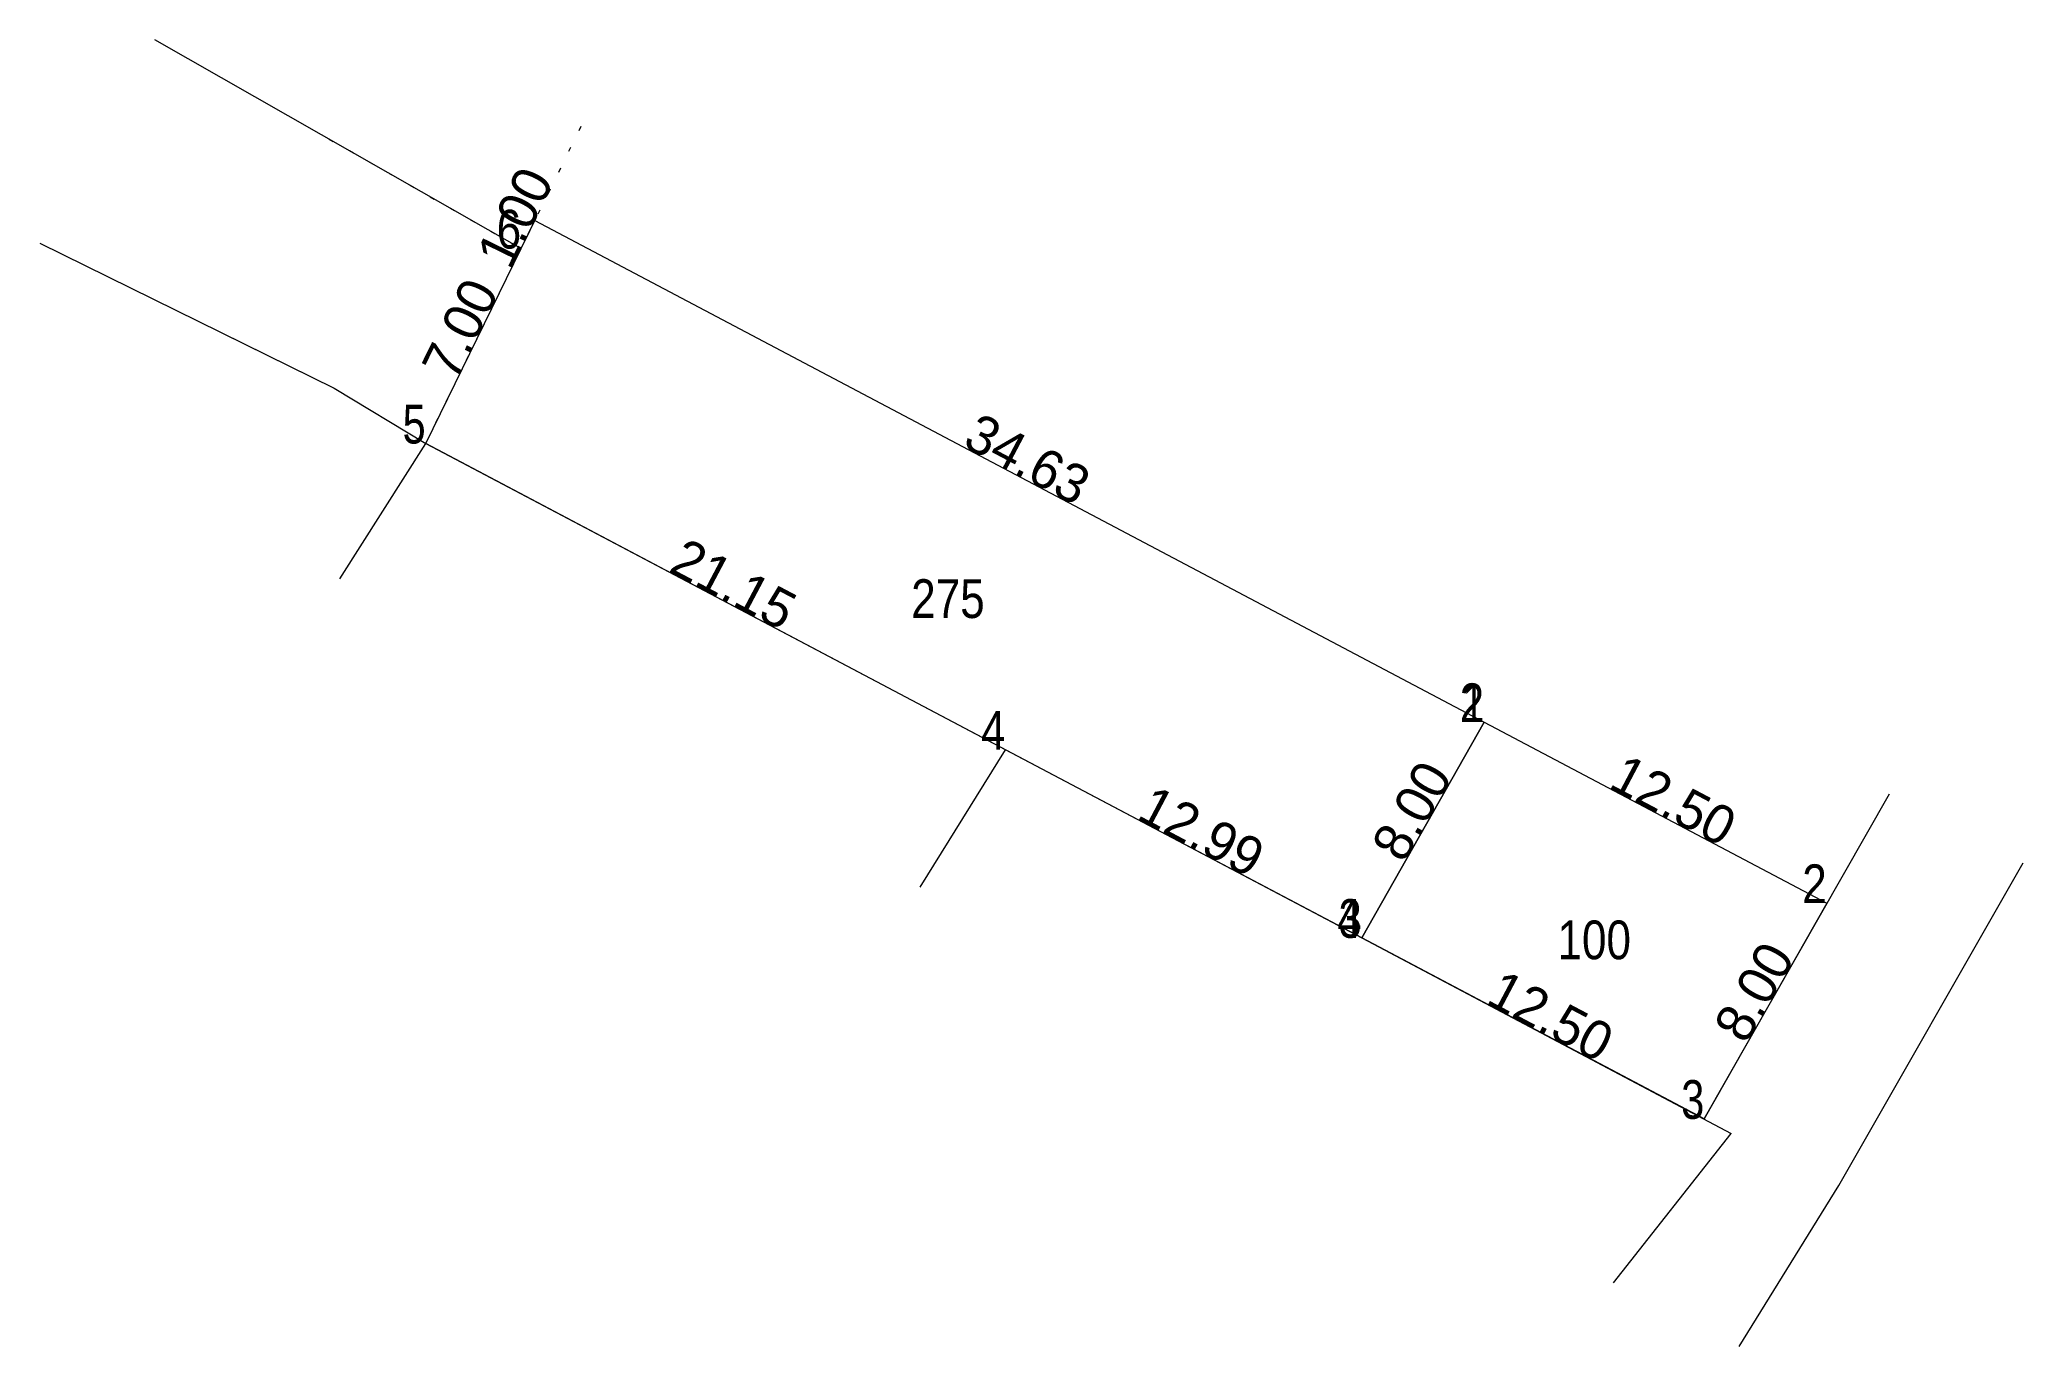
# Model space of a CAD drawing. Header units: metres. Extents: x 551246 to 551886, y 1841039 to 1841175.
# Drawn here: x 551821.9 to 551885.9, y 1841061.8 to 1841104 of the extents above; entities that cross this region are included whole.
import ezdxf
from ezdxf.enums import TextEntityAlignment as Align

# ---------------------------------------------------------------- set-up
doc = ezdxf.new("R2010")
doc.units = ezdxf.units.M
doc.header["$LTSCALE"] = 0.5
doc.linetypes.add('DOTTED', pattern=[1.5, 0.3, -1.2])
for name, color, linetype, lineweight in [('1', 7, 'Continuous', 13), ('10', 7, 'Continuous', 13), ('22', 7, 'Continuous', 13), ('23', 7, 'Continuous', 13), ('63', 7, 'Continuous', 13)]:
    doc.layers.add(name, color=color, linetype=linetype, lineweight=lineweight)

msp = doc.modelspace()

# ---------------------------------------------------------------- texts
at = {"layer": '1', "width": 0.85}
for s, p in [('275', (551851.215, 1841085.3)), ('100', (551872.06, 1841074.29))]:
    msp.add_text(s, height=1.25, dxfattribs=at).set_placement(p, align=Align.CENTER)
at = {"layer": '63'}
for s, rotation, p in [('1.00', 63.947, (551837.8131, 1841097.9505)), ('7.00', 63.911, (551836.0442, 1841094.3601)), ('34.63', 332.147, (551853.493, 1841089.8756)), ('21.15', 332.151, (551844.013, 1841085.8404)), ('8.00', 60.424, (551866.7192, 1841078.7715)), ('8.00', 60.424, (551866.7192, 1841078.7715)), ('12.50', 332.143, (551874.328, 1841078.8669)), ('12.99', 332.153, (551859.1081, 1841077.8626)), ('8.00', 60.424, (551877.7592, 1841072.9315)), ('12.50', 332.143, (551870.368, 1841071.9069))]:
    msp.add_text(s, height=1.25, rotation=rotation, dxfattribs=at).set_placement(p, align=Align.CENTER)
for s, width, p in [(' 6', 0.85, (551837.45, 1841097.22)), (' 5', 0.8, (551834.37, 1841090.93)), (' 2', 0.85, (551868.51, 1841081.94)), (' 1', 0.75, (551868.51, 1841081.94)), (' 4', 0.85, (551853.07, 1841081.05)), (' 2', 0.85, (551879.56, 1841076.1)), (' 4', 0.85, (551864.56, 1841074.98)), (' 3', 0.8, (551864.56, 1841074.98)), (' 3', 0.8, (551875.61, 1841069.14))]:
    msp.add_text(s, height=1.25, dxfattribs=dict(at, width=width)).set_placement(p, align=Align.RIGHT)

# ---------------------------------------------------------------- linework, layer by layer
at = {"layer": '1'}
for p, q in [((551825.62, 1841103.96), (551837.45, 1841097.22)), ((551821.92, 1841097.39), (551831.42, 1841092.72)), ((551831.42, 1841092.72), (551834.37, 1841090.93))]:
    msp.add_line(p, q, dxfattribs=at)
at = {"layer": '1', "linetype": 'DOTTED'}
msp.add_line((551831.26, 1841100.75), (551837.45, 1841097.22), dxfattribs=at)
at = {"layer": '1'}
for points in [[(551837.89, 1841098.12), (551868.51, 1841081.94), (551864.56, 1841074.98), (551853.07, 1841081.05), (551834.37, 1841090.93), (551837.45, 1841097.22)], [(551868.51, 1841081.94), (551879.56, 1841076.1), (551875.61, 1841069.14), (551864.56, 1841074.98)]]:
    msp.add_lwpolyline(points, close=True, dxfattribs=at)
msp.add_lwpolyline([(551837.89, 1841098.12), (551868.51, 1841081.94), (551879.56, 1841076.1)], dxfattribs=at)
at = {"layer": '10', "linetype": 'DOTTED'}
msp.add_line((551834.37, 1841090.93), (551839.51, 1841101.42), dxfattribs=at)
at = {"layer": '10'}
for p, q in [((551831.6, 1841086.56), (551834.37, 1841090.93)), ((551850.32, 1841076.62), (551853.07, 1841081.05)), ((551875.61, 1841069.14), (551881.58, 1841079.63))]:
    msp.add_line(p, q, dxfattribs=at)
for points in [[(551827.82, 1841094.49), (551831.42, 1841092.72), (551834.37, 1841090.93)], [(551834.37, 1841090.93), (551864.56, 1841074.98), (551876.48, 1841068.67)]]:
    msp.add_lwpolyline(points, dxfattribs=at)
at = {"layer": '22'}
msp.add_line((551868.51, 1841081.94), (551864.56, 1841074.98), dxfattribs=at)
at = {"layer": '23'}
msp.add_line((551872.68, 1841063.85), (551876.48, 1841068.67), dxfattribs=at)
msp.add_lwpolyline([(551876.73, 1841061.8), (551879.95, 1841066.99), (551885.9, 1841077.4)], dxfattribs=at)

msp.set_redraw_order([(e.dxf.handle, doc.entitydb.next_handle()) for e in msp.query("TEXT MTEXT ATTDEF DIMENSION ARC_DIMENSION")])  # texts and dimensions are drawn at this point

doc.saveas('drawing.dxf')
